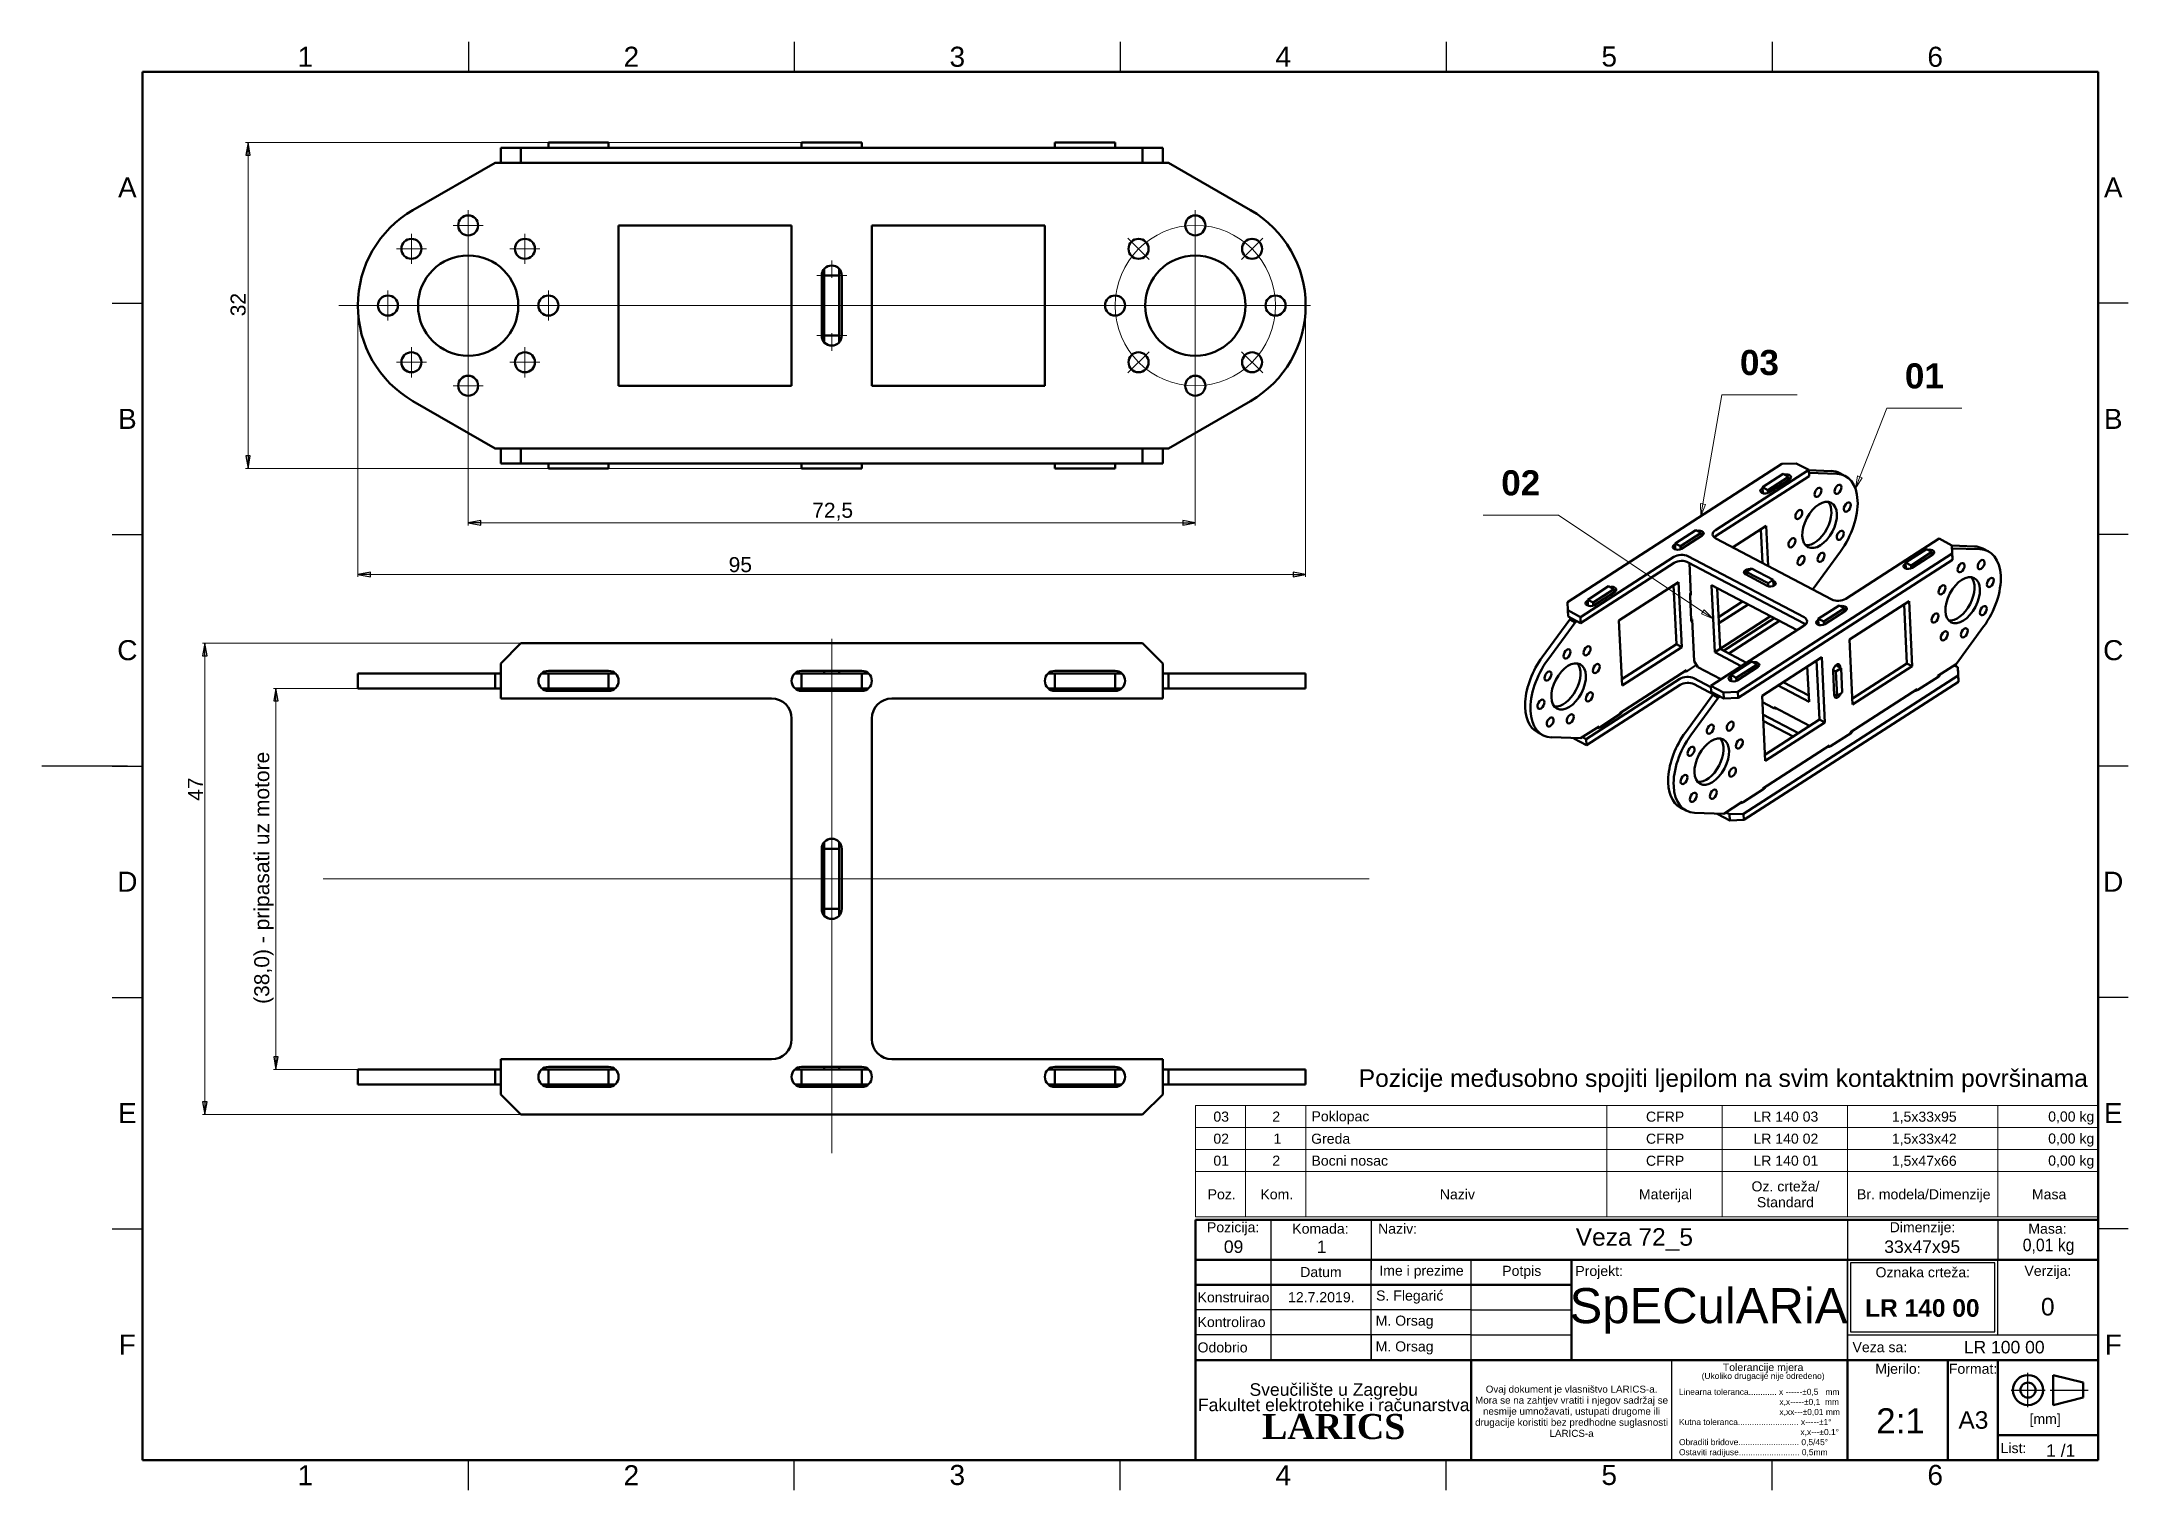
# Model space of a CAD drawing. Header units: millimetres. Extents: x 0 to 208, y 2 to 146.
import ezdxf
from ezdxf.enums import TextEntityAlignment as Align

# ---------------------------------------------------------------- set-up
doc = ezdxf.new("R2010")
doc.units = ezdxf.units.MM
doc.header["$LTSCALE"] = 0.5
doc.linetypes.add('CHAIN', pattern=[0.3543, 0.2362, -0.0295, 0.0591, -0.0295])
for name, color, linetype, lineweight in [('Center Mark(INTECO)', 7, 'CHAIN', 18), ('Centerline(INTECO)', 7, 'CHAIN', 18), ('Dimensions(INTECO)', 7, 'Continuous', 25), ('Sketch Geometry(INTECO)', 7, 'Continuous', 50), ('Symbols(INTECO)', 7, 'Continuous', 18)]:
    doc.layers.add(name, color=color, linetype=linetype, lineweight=lineweight)
doc.layers.add('Visible Edges(INTECO)', color=7, linetype='Continuous', lineweight=50, true_color=0x262659)
doc.styles.add('Baloon tekst - INTECO', font='arialbd.ttf')
doc.styles.add('Current-ISO', font='arial.ttf')
doc.styles.add('Current-ISO-INTECO', font='arial.ttf')
doc.styles.add('Current-ISO-INTECODimensionsText', font='arial.ttf')
doc.styles.add('Text Style101', font='arial.ttf')
doc.styles.add('Text Style102', font='arialbd.ttf')
doc.styles.add('Text Style108', font='arial.ttf', dxfattribs={"width": 0.9})
doc.styles.add('Text Style40', font='arial.ttf')
doc.styles.add('Text Style77', font='arial.ttf')
doc.styles.add('Text Style81', font='arial.ttf')
doc.dimstyles.new('ISO - INTECO', dxfattribs={"dimscale": 0.5, "dimtxt": 3, "dimasz": 2.5, "dimexe": 0.5, "dimexo": 0, "dimgap": 0.4, "dimtad": 1, "dimrnd": 1e-08, "dimzin": 0, "dimtxsty": 'Current-ISO-INTECODimensionsText', "dimblk": 'Filled-3', "dimcen": 0.09, "dimdle": 7, "dimclrd": 7, "dimclre": 7, "dimclrt": 7, "dimadec": 1, "dimazin": 0, "dimtfac": 0.666667, "dimtmove": 0, "dimatfit": 3, "dimfxl": 1, "dimtolj": 1, "dimlwd": 15, "dimlwe": 15, "dimarcsym": 0})

msp = doc.modelspace()

# ---------------------------------------------------------------- texts
at = {"layer": 'Symbols(INTECO)', "color": 7, "insert": (131.28, 43.99), "char_height": 1.75, "width": 72.6864, "attachment_point": 1, "style": 'Current-ISO-INTECO'}
msp.add_mtext('\\fArial|b0|i0;\\H1.7500;Pozicije međusobno spojiti ljepilom na svim kontaktnim površinama', dxfattribs=at)

# ---------------------------------------------------------------- blocks, each defined once
blk = doc.blocks.new('Borders INTECO Okvir')
at = {"layer": 'Sketch Geometry(INTECO)', "lineweight": 25}
for p, q in [((85, 293), (85, 287)), ((150, 293), (150, 287)), ((215, 293), (215, 287)), ((280, 293), (280, 287)), ((345, 293), (345, 287)), ((14, 240.83), (20, 240.83)), ((416, 240.83), (410, 240.83)), ((14, 194.67), (20, 194.67)), ((416, 194.67), (410, 194.67)), ((17, 148.5), (-0.07, 148.5)), ((14, 148.5), (20, 148.5)), ((416, 148.5), (410, 148.5)), ((14, 102.33), (20, 102.33)), ((416, 102.33), (410, 102.33)), ((14, 56.17), (20, 56.17)), ((416, 56.17), (410, 56.17)), ((85, 4), (85, 10)), ((150, 4), (150, 10)), ((215, 4), (215, 10)), ((280, 4), (280, 10)), ((345, 4), (345, 10))]:
    blk.add_line(p, q, dxfattribs=at)
at = {"layer": 'Sketch Geometry(INTECO)'}
for p, q in [((410, 287), (20, 287)), ((20, 287), (20, 10)), ((410, 10), (410, 287)), ((20, 10), (410, 10))]:
    blk.add_line(p, q, dxfattribs=at)
at = {"layer": 'Symbols(INTECO)', "color": 7, "char_height": 4, "style": 'Current-ISO-INTECO'}
for s, insert, attachment_point in [('\\fArial|b0|i0;\\H4.0000;1', (52.5, 292), 2), ('\\fArial|b0|i0;\\H4.0000;2', (117.5, 292), 2), ('\\fArial|b0|i0;\\H4.0000;3', (182.5, 292), 2), ('\\fArial|b0|i0;\\H4.0000;4', (247.5, 292), 2), ('\\fArial|b0|i0;\\H4.0000;5', (312.5, 292.05), 2), ('\\fArial|b0|i0;\\H4.0000;6', (377.5, 292), 2), ('\\fArial|b0|i0;\\H4.0000;A', (17, 263.92), 5), ('\\fArial|b0|i0;\\H4.0000;A', (413, 263.92), 5), ('\\fArial|b0|i0;\\H4.0000;B', (17, 217.75), 5), ('\\fArial|b0|i0;\\H4.0000;B', (413, 217.75), 5), ('\\fArial|b0|i0;\\H4.0000;C', (17, 171.58), 5), ('\\fArial|b0|i0;\\H4.0000;C', (413, 171.58), 5), ('\\fArial|b0|i0;\\H4.0000;D', (17, 125.42), 5), ('\\fArial|b0|i0;\\H4.0000;D', (413, 125.42), 5), ('\\fArial|b0|i0;\\H4.0000;E', (17, 79.25), 5), ('\\fArial|b0|i0;\\H4.0000;E', (413, 79.25), 5), ('\\fArial|b0|i0;\\H4.0000;F', (17, 33.08), 5), ('\\fArial|b0|i0;\\H4.0000;F', (413, 33.08), 5), ('\\fArial|b0|i0;\\H4.0000;1', (52.5, 5), 8), ('\\fArial|b0|i0;\\H4.0000;2', (117.5, 5), 8), ('\\fArial|b0|i0;\\H4.0000;3', (182.5, 5), 8), ('\\fArial|b0|i0;\\H4.0000;4', (247.5, 5), 8), ('\\fArial|b0|i0;\\H4.0000;5', (312.5, 5), 8), ('\\fArial|b0|i0;\\H4.0000;6', (377.5, 5), 8)]:
    blk.add_mtext(s, dxfattribs=dict(at, insert=insert, attachment_point=attachment_point))
blk = doc.blocks.new('Popis pozicija')
at = {"layer": 'Symbols(INTECO)'}
for p, q in [((410, 80.76), (230, 80.76)), ((230, 80.76), (230, 67.57)), ((240, 80.76), (240, 67.57)), ((252, 80.76), (252, 67.57)), ((312, 80.76), (312, 67.57)), ((335, 80.76), (335, 67.57)), ((360, 80.76), (360, 67.57)), ((390, 80.76), (390, 67.57)), ((410, 80.76), (410, 67.57)), ((410, 76.36), (230, 76.36)), ((410, 71.96), (230, 71.96)), ((410, 67.57), (230, 67.57)), ((230, 58.54), (230, 67.57)), ((240, 58.54), (240, 67.57)), ((252, 58.54), (252, 67.57)), ((312, 58.54), (312, 67.57)), ((335, 58.54), (335, 67.57)), ((360, 58.54), (360, 67.57)), ((390, 58.54), (390, 67.57)), ((410, 58.54), (410, 67.57)), ((410, 58.54), (230, 58.54))]:
    blk.add_line(p, q, dxfattribs=at)
at = {"layer": 'Symbols(INTECO)', "attachment_point": 7, "style": 'Current-ISO'}
for s, insert, char_height in [('03', (233.56, 77.52), 2.007), ('2', (245.31, 77.55), 2.01), ('Poklopac', (253.13, 77), 2.007), ('CFRP', (319.83, 77.51), 2.007), ('LR 140 03', (341.25, 77.52), 2.007), ('1,5x33x95', (368.85, 77.16), 2.007), ('0,00 kg', (400.03, 76.96), 2.007), ('02', (233.56, 73.12), 2.007), ('1', (245.54, 73.16), 2.01), ('Greda', (253.06, 73.11), 2.007), ('CFRP', (319.83, 73.11), 2.007), ('LR 140 02', (341.25, 73.12), 2.007), ('1,5x33x42', (368.85, 72.76), 2.007), ('0,00 kg', (400.03, 72.57), 2.007), ('01', (233.56, 68.73), 2.007), ('2', (245.31, 68.76), 2.01), ('Bocni nosac', (253.12, 68.73), 2.0066), ('CFRP', (319.83, 68.71), 2.007), ('LR 140 01', (341.25, 68.73), 2.007), ('1,5x47x66', (368.85, 68.36), 2.007), ('0,00 kg', (400.03, 68.17), 2.007), ('Poz.', (232.42, 62.02), 2.007), ('Kom.', (242.94, 62.02), 2.007), ('Naziv', (278.72, 62.02), 2.007), ('Materijal', (318.42, 61.46), 2.007), ('Oz. crteža/', (340.87, 63.6), 2.0066), ('Standard', (341.94, 60.44), 2.007), ('Br. modela/Dimenzije', (361.9, 61.45), 2.0066), ('Masa', (396.79, 62.02), 2.007)]:
    blk.add_mtext(s, dxfattribs=dict(at, insert=insert, char_height=char_height))
blk = doc.blocks.new('Title Blocks LARICS Sastavna')
at = {"layer": 'Sketch Geometry(INTECO)'}
for p, q in [((9.74, 57.81), (9.74, 67.81)), ((9.74, 67.81), (24.74, 67.81)), ((24.74, 67.81), (44.74, 67.81)), ((44.74, 67.81), (139.74, 67.81)), ((139.74, 67.81), (169.74, 67.81)), ((169.74, 67.81), (189.74, 67.81)), ((189.74, 67.81), (189.74, 59.81)), ((9.74, 59.81), (9.74, 54.81)), ((24.74, 59.81), (9.74, 59.81)), ((44.74, 59.81), (24.74, 59.81)), ((64.74, 59.81), (44.74, 59.81)), ((64.74, 59.81), (84.74, 59.81)), ((84.74, 39.81), (84.74, 59.81)), ((84.74, 59.81), (139.74, 59.81)), ((139.74, 59.81), (189.74, 59.81)), ((189.74, 59.81), (189.74, 39.81)), ((9.74, 54.81), (9.74, 49.81)), ((24.74, 54.81), (9.74, 54.81)), ((44.74, 54.81), (24.74, 54.81)), ((64.74, 54.81), (44.74, 54.81)), ((64.74, 54.81), (84.74, 54.81)), ((9.74, 49.81), (9.74, 44.81)), ((9.74, 44.81), (9.74, 39.81)), ((84.74, 44.81), (84.74, 39.81)), ((64.74, 39.81), (9.74, 39.81)), ((9.74, 39.81), (9.74, 19.81)), ((64.74, 19.81), (64.74, 39.81)), ((139.74, 39.81), (64.74, 39.81)), ((64.74, 39.81), (64.74, 19.81)), ((139.74, 39.81), (84.74, 39.81)), ((139.74, 19.81), (139.74, 39.81)), ((159.74, 39.81), (139.74, 39.81)), ((139.74, 39.81), (139.74, 19.81)), ((189.74, 39.81), (139.74, 39.81)), ((159.74, 19.81), (159.74, 39.81)), ((169.74, 39.81), (159.74, 39.81)), ((159.74, 39.81), (159.74, 19.81)), ((169.74, 19.81), (169.74, 39.81)), ((189.74, 39.81), (169.74, 39.81)), ((169.74, 39.81), (169.74, 19.81)), ((189.74, 19.81), (189.74, 39.81)), ((180.74, 36.81), (180.74, 30.81)), ((180.74, 36.81), (186.74, 35.31)), ((186.74, 35.31), (186.74, 32.31)), ((180.74, 30.81), (186.74, 32.31)), ((169.74, 24.81), (189.74, 24.81)), ((9.74, 19.81), (64.74, 19.81)), ((64.74, 19.81), (139.74, 19.81)), ((139.74, 19.81), (159.74, 19.81)), ((159.74, 19.81), (169.74, 19.81)), ((169.74, 19.81), (189.74, 19.81))]:
    blk.add_line(p, q, dxfattribs=at)
at = {"layer": 'Sketch Geometry(INTECO)', "lineweight": 25}
for p, q in [((24.74, 67.81), (24.74, 57.8)), ((44.74, 67.81), (44.74, 57.8)), ((139.74, 67.81), (139.74, 59.81)), ((169.74, 67.81), (169.74, 59.81)), ((24.74, 59.81), (24.74, 54.81)), ((44.74, 54.81), (44.74, 59.81)), ((64.74, 54.81), (64.74, 59.81)), ((139.74, 59.81), (139.74, 39.81)), ((139.74, 39.81), (139.74, 59.81)), ((169.14, 59.21), (140.34, 59.21)), ((140.34, 59.21), (140.34, 45.41)), ((169.14, 45.41), (169.14, 59.21)), ((169.74, 44.81), (169.74, 59.81)), ((24.74, 54.81), (24.74, 49.81)), ((44.74, 49.81), (44.74, 54.81)), ((64.74, 49.81), (64.74, 54.81)), ((24.74, 49.81), (9.74, 49.81)), ((24.74, 49.81), (24.74, 44.81)), ((44.74, 49.81), (24.74, 49.81)), ((44.74, 44.81), (44.74, 49.81)), ((64.74, 49.81), (44.74, 49.81)), ((64.74, 44.81), (64.74, 49.81)), ((64.74, 49.81), (84.74, 49.81)), ((24.74, 44.81), (9.74, 44.81)), ((44.74, 44.81), (24.74, 44.81)), ((24.74, 44.81), (24.74, 39.81)), ((44.74, 39.81), (44.74, 44.81)), ((64.74, 44.81), (44.74, 44.81)), ((44.74, 44.81), (44.74, 39.81)), ((64.74, 39.81), (64.74, 44.81)), ((64.74, 44.81), (84.74, 44.81)), ((139.74, 44.81), (189.74, 44.81)), ((140.34, 45.41), (169.14, 45.41)), ((104.74, 19.81), (104.74, 39.81))]:
    blk.add_line(p, q, dxfattribs=at)
at = {"layer": 'Sketch Geometry(INTECO)', "linetype": 'Continuous', "lineweight": 25}
for p, q in [((172.36, 33.81), (179.15, 33.81)), ((175.74, 30.4), (175.74, 37.25)), ((180.18, 33.81), (187.72, 33.81))]:
    blk.add_line(p, q, dxfattribs=at)
at = {"layer": 'Sketch Geometry(INTECO)'}
for radius in [3, 1.5]:
    blk.add_circle((175.74, 33.81), radius, dxfattribs=at)
at = {"layer": 'Symbols(INTECO)', "color": 7, "style": 'Current-ISO-INTECO'}
for s, insert, char_height, width, attachment_point in [('Pozicija:', (17.24, 66), 2.007, 15.1495, 5), ('Komada:', (34.65, 66), 2.007, 19.3631, 5), ('Dimenzije:', (154.71, 66), 2.007, 28.4296, 5), ('Masa:', (179.63, 66), 2.007, 18.4679, 5), ('Datum', (34.75, 57.35), 2.007, 20.0481, 5), ('Ime i prezime', (54.8, 57.35), 2.0066, 20.0481, 5), ('Potpis', (74.8, 57.3), 2.007, 20.1445, 5), ('Projekt:', (85.48, 57.27), 2.007, 16.0912, 4), ('Oznaka crteža:', (154.77, 57.3), 2.0066, 29.9734, 5), ('Verzija:', (179.71, 57.3), 2.007, 19.8632, 5), ('Konstruirao', (10.15, 52.31), 2.0066, 14.8433, 4), ('Kontrolirao', (10.15, 47.37), 2.0066, 14.8433, 4), ('Odobrio', (10.15, 42.31), 2.007, 14.8433, 4), ('Veza sa:', (140.75, 42.36), 2.007, 16.7091, 4), ('Mjerilo:', (149.81, 39.07), 2.007, 19.68, 2), ('Format:', (164.79, 39.07), 2.007, 9.8587, 2), ('[mm]', (176.05, 29.06), 2.007, 6.2278, 1), ('List:', (170.28, 22.23), 2.007, 5.4215, 4)]:
    blk.add_mtext(s, dxfattribs=dict(at, insert=insert, char_height=char_height, width=width, attachment_point=attachment_point))
at = {"layer": 'Symbols(INTECO)', "color": 7, "insert": (50.03, 66), "char_height": 2.007, "attachment_point": 5, "style": 'Current-ISO-INTECO'}
blk.add_mtext('Naziv:', dxfattribs=at)
at = {"layer": 'Symbols(INTECO)', "color": 7, "style": 'Current-ISO-INTECO'}
for s, insert, char_height, width, attachment_point, line_spacing_factor in [('{\\H0.74753x;Tolerancije mjera\\H1.33773x;\\P\\H0.59803x;(Ukoliko drugacije nije odredeno)\\H1.30584x; }', (122.92, 37.39), 2.0066, 44.5938, 5, 0.750678), ('{\\H1.24589x;Sveučilište u Zagrebu\\PFakultet elektrotehike i računarstva\\H1.40478x; \\H0.71186x;\\P\\fGeorgia|b1|i0|c0|p18;\\H2x;LARICS\\H1.21393x; }', (37.3, 29.57), 2.0066, 69.724, 5, 0.733889), ('\\fArial|b0|i0;\\H1.4000;Ovaj dokument je vlasništvo LARICS-a.\\PMora se na zahtjev vratiti i njegov sadržaj se nesmije umnožavati, ustupati drugome ili drugacije koristiti bez predhodne suglasnosti LARICS-a', (84.73, 29.58), 1.4, 40.0328, 5, 0.944221), ('\\fArial|b0|i0;\\H1.2000;Linearna toleranca............ x ------\\fAIGDT|b0|i0;\\H1.2000;`\\fArial|b0|i0;\\H1.2000;0,5   mm\\P                                           x,x-----\\fAIGDT|b0|i0;\\H1.2000;`\\fArial|b0|i0;\\H1.2000;0,1  mm\\P                                           x,xx---\\fAIGDT|b0|i0;\\H1.2000;`\\fArial|b0|i0;\\H1.2000;0,01 mm\\PKutna toleranca.......................... x-----\\fAIGDT|b0|i0;\\H1.2000;`\\fArial|b0|i0;\\H1.2000;1\\fAIGDT|b0|i0;\\H1.2000;~\\P\\fArial|b0|i0;\\H1.2000;                                                    x,x---\\fAIGDT|b0|i0;\\H1.2000;`\\fArial|b0|i0;\\H1.2000;0.1\\fAIGDT|b0|i0;\\H1.2000;~\\P\\fArial|b0|i0;\\H1.2000;Obraditi bridove.......................... 0,5/45\\fAIGDT|b0|i0;\\H1.2000;~\\P\\fArial|b0|i0;\\H1.2000;Ostaviti radijuse.......................... 0,5mm', (106.15, 27.26), 1.2, 32.6482, 4, 1.0033), ('\\fArial|b0|i0;\\H2.5000;1 /1 ', (182.27, 21.73), 2.5, 16.21, 5, 0.708166)]:
    blk.add_mtext(s, dxfattribs=dict(at, insert=insert, char_height=char_height, width=width, attachment_point=attachment_point, line_spacing_factor=line_spacing_factor))
at = {"layer": 'Symbols(INTECO)', "color": 7}
for tag, p, height, style in [('Pozicija_001', (15.39, 61.17), 2.5, 'Text Style77'), ('Komada_001', (33.93, 61.15), 2.5, 'Text Style77'), ('TITLE_001', (85.56, 62.61), 3.5, 'Text Style40'), ('Gabariti_001', (147.08, 61.17), 2.5, 'Text Style77'), ('PROJECT_001', (84.32, 47.16), 7, 'Text Style101'), ('CREATION_DATE_001', (28.19, 51.34), 2.01, 'Current-ISO-INTECO'), ('AUTHOR_001', (45.75, 51.67), 2.01, 'Current-ISO-INTECO'), ('PART_NUMBER_001', (143.26, 48.44), 3.5, 'Text Style102'), ('REVISION_NUMBER_001', (178.33, 48.7), 3.5, 'Text Style40'), ('CHECKED_BY_001', (45.66, 46.66), 2.01, 'Current-ISO-INTECO'), ('ENG_APPROVED_BY_001', (45.66, 41.52), 2.01, 'Current-ISO-INTECO'), ('Veza_sa_001', (162.94, 41.13), 2.5, 'Text Style77'), ('<Mjerilo>_001', (145.47, 25.18), 5, 'Text Style81'), ('Sheet_Size_001', (161.87, 26.1), 3.5, 'Text Style40')]:
    blk.add_attdef(tag, p, '', height=height, dxfattribs=dict(at, style=style))
at = {"layer": 'Symbols(INTECO)', "color": 7, "style": 'Text Style108', "width": 0.9}
blk.add_attdef('MASS\\P2;_001', (174.7, 61.52), '', height=2.5, dxfattribs=at)
at = {"layer": 'Symbols(INTECO)', "color": 7, "style": 'Current-ISO-INTECO'}
for tag, p in [('CHECKED_DATE', (34.71, 47.3)), ('ENG_APPROVAL_DATE', (34.77, 42.34))]:
    blk.add_attdef(tag, text='', height=2.01, dxfattribs=at).set_placement(p, align=Align.MIDDLE_CENTER)
blk = doc.blocks.new('Filled-3')
at = {"color": 0}
for p, q in [((0, 0), (-1, 0.18)), ((-1, 0.18), (-1, -0.18)), ((-1, 0), (0, 0)), ((-1, -0.18), (0, 0))]:
    blk.add_line(p, q, dxfattribs=at)
at = {"color": 0, "flags": 128}
blk.add_lwpolyline([(-1, -0.18), (0, 0), (-1, 0.18), (-1, -0.18)], dxfattribs=at)
at = {"color": 0}
blk.add_solid([(-1, -0.18), (0, 0), (-1, 0.18), (-1, -0.18)], dxfattribs=at)
blk = doc.blocks.new('*D26')
at = {"layer": 'Defpoints', "color": 0, "linetype": 'Continuous', "transparency": 16777216}
for p in [(114.98, 113.77), (42.48, 110.7), (114.98, 98.5)]:
    blk.add_point(p, dxfattribs=at)
at = {"layer": 'Dimensions(INTECO)', "color": 7, "linetype": 'Continuous', "lineweight": 15, "transparency": 16777216}
for p, q in [((114.98, 113.77), (114.98, 98.25)), ((42.48, 110.7), (42.48, 98.25)), ((43.73, 98.5), (113.73, 98.5))]:
    blk.add_line(p, q, dxfattribs=at)
at = {"layer": 'Dimensions(INTECO)', "color": 7, "linetype": 'Continuous', "lineweight": 15, "transparency": 16777216, "xscale": 1.25, "yscale": 1.25, "zscale": 1.25, "rotation": 180}
blk.add_blockref('Filled-3', (42.48, 98.5), dxfattribs=at)
at = {"layer": 'Dimensions(INTECO)', "color": 7, "linetype": 'Continuous', "lineweight": 15, "transparency": 16777216, "xscale": 1.25, "yscale": 1.25, "zscale": 1.25}
blk.add_blockref('Filled-3', (114.98, 98.5), dxfattribs=at)
at = {"layer": 'Dimensions(INTECO)', "color": 7, "linetype": 'Continuous', "lineweight": 18, "transparency": 16777216, "insert": (76.78, 100.51), "char_height": 1.5, "attachment_point": 1, "style": 'Current-ISO-INTECODimensionsText'}
blk.add_mtext('\\A1;72,5', dxfattribs=at)
blk = doc.blocks.new('*D27')
at = {"layer": 'Defpoints', "color": 0, "linetype": 'Continuous', "transparency": 16777216}
for p in [(31.48, 120.18), (125.98, 120.18), (125.98, 93.36)]:
    blk.add_point(p, dxfattribs=at)
at = {"layer": 'Dimensions(INTECO)', "color": 7, "linetype": 'Continuous', "lineweight": 15, "transparency": 16777216}
for p, q in [((31.48, 120.18), (31.48, 93.11)), ((125.98, 120.18), (125.98, 93.11)), ((32.73, 93.36), (124.73, 93.36))]:
    blk.add_line(p, q, dxfattribs=at)
at = {"layer": 'Dimensions(INTECO)', "color": 7, "linetype": 'Continuous', "lineweight": 15, "transparency": 16777216, "xscale": 1.25, "yscale": 1.25, "zscale": 1.25, "rotation": 180}
blk.add_blockref('Filled-3', (31.48, 93.36), dxfattribs=at)
at = {"layer": 'Dimensions(INTECO)', "color": 7, "linetype": 'Continuous', "lineweight": 15, "transparency": 16777216, "xscale": 1.25, "yscale": 1.25, "zscale": 1.25}
blk.add_blockref('Filled-3', (125.98, 93.36), dxfattribs=at)
at = {"layer": 'Dimensions(INTECO)', "color": 7, "linetype": 'Continuous', "lineweight": 18, "transparency": 16777216, "insert": (68.45, 95.09), "char_height": 1.5, "attachment_point": 1, "style": 'Current-ISO-INTECODimensionsText'}
blk.add_mtext('\\A1;95', dxfattribs=at)
blk = doc.blocks.new('*D28')
at = {"layer": 'Defpoints', "color": 0, "linetype": 'Continuous', "transparency": 16777216}
for p in [(20.53, 136.43), (75.73, 136.43), (75.73, 103.93)]:
    blk.add_point(p, dxfattribs=at)
at = {"layer": 'Dimensions(INTECO)', "color": 7, "linetype": 'Continuous', "lineweight": 15, "transparency": 16777216}
for p, q in [((75.73, 136.43), (20.28, 136.43)), ((20.53, 105.18), (20.53, 135.18)), ((75.73, 103.93), (20.28, 103.93))]:
    blk.add_line(p, q, dxfattribs=at)
at = {"layer": 'Dimensions(INTECO)', "color": 7, "linetype": 'Continuous', "lineweight": 15, "transparency": 16777216, "xscale": 1.25, "yscale": 1.25, "zscale": 1.25}
for p, rotation in [((20.53, 136.43), 90), ((20.53, 103.93), 270)]:
    blk.add_blockref('Filled-3', p, dxfattribs=dict(at, rotation=rotation))
at = {"layer": 'Dimensions(INTECO)', "color": 7, "linetype": 'Continuous', "lineweight": 18, "transparency": 16777216, "insert": (18.79, 119.11), "char_height": 1.5, "attachment_point": 1, "rotation": 90, "style": 'Current-ISO-INTECODimensionsText'}
blk.add_mtext('\\A1;32', dxfattribs=at)
blk = doc.blocks.new('*D29')
at = {"layer": 'Defpoints', "color": 0, "linetype": 'Continuous', "transparency": 16777216}
for p in [(47.73, 86.49), (16.23, 39.49), (47.73, 39.49)]:
    blk.add_point(p, dxfattribs=at)
at = {"layer": 'Dimensions(INTECO)', "color": 7, "linetype": 'Continuous', "lineweight": 15, "transparency": 16777216}
for p, q in [((47.73, 86.49), (15.98, 86.49)), ((16.23, 85.24), (16.23, 40.74)), ((47.73, 39.49), (15.98, 39.49))]:
    blk.add_line(p, q, dxfattribs=at)
at = {"layer": 'Dimensions(INTECO)', "color": 7, "linetype": 'Continuous', "lineweight": 15, "transparency": 16777216, "xscale": 1.25, "yscale": 1.25, "zscale": 1.25}
for p, rotation in [((16.23, 86.49), 90), ((16.23, 39.49), 270)]:
    blk.add_blockref('Filled-3', p, dxfattribs=dict(at, rotation=rotation))
at = {"layer": 'Dimensions(INTECO)', "color": 7, "linetype": 'Continuous', "lineweight": 18, "transparency": 16777216, "insert": (14.53, 70.77), "char_height": 1.5, "attachment_point": 1, "rotation": 90, "style": 'Current-ISO-INTECODimensionsText'}
blk.add_mtext('\\A1;47', dxfattribs=at)
blk = doc.blocks.new('*D30')
at = {"layer": 'Defpoints', "color": 0, "linetype": 'Continuous', "transparency": 16777216}
for p in [(31.48, 81.99), (23.32, 43.99), (31.48, 43.99)]:
    blk.add_point(p, dxfattribs=at)
at = {"layer": 'Dimensions(INTECO)', "color": 7, "linetype": 'Continuous', "lineweight": 15, "transparency": 16777216}
for p, q in [((31.48, 81.99), (23.07, 81.99)), ((23.32, 80.74), (23.32, 45.24)), ((31.48, 43.99), (23.07, 43.99))]:
    blk.add_line(p, q, dxfattribs=at)
at = {"layer": 'Dimensions(INTECO)', "color": 7, "linetype": 'Continuous', "lineweight": 15, "transparency": 16777216, "xscale": 1.25, "yscale": 1.25, "zscale": 1.25}
for p, rotation in [((23.32, 81.99), 90), ((23.32, 43.99), 270)]:
    blk.add_blockref('Filled-3', p, dxfattribs=dict(at, rotation=rotation))
at = {"layer": 'Dimensions(INTECO)', "color": 7, "linetype": 'Continuous', "lineweight": 18, "transparency": 16777216, "insert": (21.15, 50.52), "char_height": 1.5, "attachment_point": 1, "rotation": 90, "style": 'Current-ISO-INTECODimensionsText'}
blk.add_mtext('\\A1;\\fArial|b0|i0;\\H1.5000;(38,0) - pripasati uz motore', dxfattribs=at)
blk = doc.blocks.new('Balloon1')
at = {"layer": 'Symbols(INTECO)', "color": 7, "linetype": 'Continuous', "lineweight": 18}
for p, q in [((331.17, 200.79), (334.95, 222.58)), ((330.68, 200.87), (330.75, 198.32)), ((331.67, 200.7), (330.68, 200.87)), ((331.17, 200.79), (330.75, 198.32)), ((330.75, 198.32), (331.67, 200.7))]:
    blk.add_line(p, q, dxfattribs=at)
at = {"layer": 'Symbols(INTECO)'}
blk.add_line((334.95, 222.58), (349.95, 222.58), dxfattribs=at)
at = {"layer": 'Symbols(INTECO)', "color": 7, "linetype": 'Continuous', "lineweight": 18, "flags": 128}
blk.add_lwpolyline([(330.68, 200.87), (330.75, 198.32), (331.67, 200.7), (330.68, 200.87)], dxfattribs=at)
at = {"layer": 'Symbols(INTECO)', "color": 7}
blk.add_solid([(330.68, 200.87), (330.75, 198.32), (331.67, 200.7), (330.68, 200.87)], dxfattribs=at)
at = {"layer": 'Symbols(INTECO)', "color": 7, "insert": (342.45, 228.96), "char_height": 5, "attachment_point": 5, "style": 'Baloon tekst - INTECO'}
blk.add_mtext('03', dxfattribs=at)
blk = doc.blocks.new('Balloon2')
at = {"layer": 'Symbols(INTECO)', "color": 7, "linetype": 'Continuous', "lineweight": 18}
for p, q in [((362.49, 206.19), (367.84, 219.91)), ((362.02, 206.37), (361.58, 203.86)), ((362.49, 206.19), (361.58, 203.86)), ((361.58, 203.86), (362.95, 206)), ((362.95, 206), (362.02, 206.37))]:
    blk.add_line(p, q, dxfattribs=at)
at = {"layer": 'Symbols(INTECO)'}
blk.add_line((367.84, 219.91), (382.84, 219.91), dxfattribs=at)
at = {"layer": 'Symbols(INTECO)', "color": 7, "linetype": 'Continuous', "lineweight": 18, "flags": 128}
blk.add_lwpolyline([(362.02, 206.37), (361.58, 203.86), (362.95, 206), (362.02, 206.37)], dxfattribs=at)
at = {"layer": 'Symbols(INTECO)', "color": 7}
blk.add_solid([(362.02, 206.37), (361.58, 203.86), (362.95, 206), (362.02, 206.37)], dxfattribs=at)
at = {"layer": 'Symbols(INTECO)', "color": 7, "insert": (375.34, 226.3), "char_height": 5, "attachment_point": 5, "style": 'Baloon tekst - INTECO'}
blk.add_mtext('01', dxfattribs=at)
blk = doc.blocks.new('Balloon3')
at = {"layer": 'Symbols(INTECO)'}
blk.add_line((302.35, 198.57), (287.35, 198.57), dxfattribs=at)
at = {"layer": 'Symbols(INTECO)', "color": 7, "linetype": 'Continuous', "lineweight": 18}
for p, q in [((331.16, 179.27), (302.35, 198.57)), ((331.44, 179.68), (330.88, 178.85)), ((331.16, 179.27), (333.24, 177.88)), ((333.24, 177.88), (331.44, 179.68)), ((330.88, 178.85), (333.24, 177.88))]:
    blk.add_line(p, q, dxfattribs=at)
at = {"layer": 'Symbols(INTECO)', "color": 7, "linetype": 'Continuous', "lineweight": 18, "flags": 128}
blk.add_lwpolyline([(330.88, 178.85), (333.24, 177.88), (331.44, 179.68), (330.88, 178.85)], dxfattribs=at)
at = {"layer": 'Symbols(INTECO)', "color": 7}
blk.add_solid([(330.88, 178.85), (333.24, 177.88), (331.44, 179.68), (330.88, 178.85)], dxfattribs=at)
at = {"layer": 'Symbols(INTECO)', "color": 7, "insert": (294.85, 204.96), "char_height": 5, "attachment_point": 5, "style": 'Baloon tekst - INTECO'}
blk.add_mtext('02', dxfattribs=at)

# ---------------------------------------------------------------- dimensions: what is measured, and where the dimension line sits
at = {"layer": 'Dimensions(INTECO)', "color": 7, "linetype": 'Continuous', "lineweight": 18}
for base, p1, p2, angle, override, picture, middle in [((20.52734344, 136.42974998), (75.72897035, 103.92974998), (75.72897035, 136.42974998), 270, {"dimgap": 0.4, "dimdec": 0, "dimtol": 0, "dimlim": 0, "dimtp": 0, "dimtm": 0, "dimtdec": 0, "dimtofl": 0, "dimatfit": 1}, '*D28', (20.52734344, 120.17974998)), ((125.97897035, 93.35999572), (31.47897035, 120.17974998), (125.97897035, 120.17974998), 180, {"dimgap": 0.4, "dimdec": 0, "dimtol": 0, "dimlim": 0, "dimtp": 0, "dimtm": 0, "dimtdec": 0, "dimtofl": 0, "dimatfit": 1}, '*D27', (69.52632802, 93.35999572)), ((114.98, 98.5), (42.48, 110.7), (114.98, 113.77), 180, {"dimgap": 0.4, "dimdec": 1, "dimtol": 0, "dimlim": 0, "dimtp": 0, "dimtm": 0, "dimtdec": 1, "dimtofl": 0, "dimatfit": 1}, '*D26', (78.73, 98.5)), ((16.23, 39.49), (47.73, 86.49), (47.73, 39.49), 90, {"dimgap": 0.4, "dimdec": 0, "dimtol": 0, "dimlim": 0, "dimtp": 0, "dimtm": 0, "dimtdec": 0, "dimtofl": 0, "dimatfit": 1}, '*D29', (16.23, 71.87))]:
    dim = msp.add_linear_dim(base=base, p1=p1, p2=p2, angle=angle, dimstyle='ISO - INTECO', override=override, dxfattribs=at)
    dim.commit()
    dim.dimension.update_dxf_attribs({"geometry": picture, "text_midpoint": middle, "dimtype": 160})
dim = msp.add_linear_dim(base=(23.32, 43.99), p1=(31.48, 81.99), p2=(31.48, 43.99), angle=90, text='\\fArial|b0|i0;\\H1.5000;(<>) - pripasati uz motore', dimstyle='ISO - INTECO', override={"dimgap": 0.4, "dimdec": 1, "dimtol": 0, "dimlim": 0, "dimtp": 0, "dimtm": 0, "dimtdec": 1, "dimtofl": 0, "dimatfit": 1}, dxfattribs=at)
dim.commit()
dim.dimension.update_dxf_attribs({"geometry": '*D30', "text_midpoint": (23.32, 62.99), "dimtype": 160})

# ---------------------------------------------------------------- linework, layer by layer
at = {"layer": 'Center Mark(INTECO)', "linetype": 'Continuous'}
for p, q in [((42.48, 129.68), (42.48, 110.7)), ((114.98, 126.68), (114.98, 129.68)), ((114.98, 129.6), (114.98, 113.77)), ((36.82, 127.34), (36.82, 124.34)), ((43.98, 128.18), (40.98, 128.18)), ((48.14, 127.34), (48.14, 124.34)), ((38.32, 125.84), (35.32, 125.84)), ((49.64, 125.84), (46.64, 125.84)), ((108.26, 126.9), (110.38, 124.78)), ((121.7, 126.9), (119.58, 124.78)), ((80.23, 123.18), (77.23, 123.18)), ((78.73, 124.68), (78.73, 122.93)), ((34.48, 121.68), (34.48, 118.68)), ((50.48, 121.68), (50.48, 118.68)), ((126.48, 120.18), (29.6, 120.18)), ((42.73, 120.18), (30.98, 120.18)), ((35.98, 120.18), (32.98, 120.18)), ((42.48, 120.43), (42.48, 119.93)), ((51.98, 120.18), (48.98, 120.18)), ((105.48, 120.18), (108.48, 120.18)), ((124.48, 120.18), (121.48, 120.18)), ((80.23, 117.18), (77.23, 117.18)), ((78.73, 117.43), (78.73, 115.68)), ((38.32, 114.52), (35.32, 114.52)), ((36.82, 116.02), (36.82, 113.02)), ((49.64, 114.52), (46.64, 114.52)), ((48.14, 116.02), (48.14, 113.02)), ((108.26, 113.46), (110.38, 115.58)), ((121.7, 113.46), (119.58, 115.58)), ((42.48, 113.68), (42.48, 110.68)), ((114.98, 110.68), (114.98, 113.68)), ((43.98, 112.18), (40.98, 112.18))]:
    msp.add_line(p, q, dxfattribs=at)
at = {"layer": 'Centerline(INTECO)', "linetype": 'Continuous'}
for p, q in [((78.73, 86.94), (78.73, 35.62)), ((132.32, 62.99), (28.01, 62.99))]:
    msp.add_line(p, q, dxfattribs=at)
msp.add_circle((114.98, 120.18), 8, dxfattribs=at)
at = {"layer": 'Visible Edges(INTECO)'}
for p, q in [((47.73, 135.93), (45.73, 135.93)), ((45.73, 135.93), (45.73, 134.43)), ((47.73, 134.43), (47.73, 135.93)), ((47.73, 135.93), (109.73, 135.93)), ((50.48, 135.93), (50.48, 136.43)), ((50.48, 136.43), (56.48, 136.43)), ((56.48, 135.93), (56.48, 136.43)), ((75.73, 135.93), (75.73, 136.43)), ((75.73, 136.43), (81.73, 136.43)), ((81.73, 135.93), (81.73, 136.43)), ((100.98, 135.93), (100.98, 136.43)), ((100.98, 136.43), (106.98, 136.43)), ((106.98, 135.93), (106.98, 136.43)), ((111.73, 135.93), (109.73, 135.93)), ((109.73, 135.93), (109.73, 134.43)), ((111.73, 134.43), (111.73, 135.93)), ((45.16, 134.43), (36.98, 129.71)), ((45.73, 134.43), (45.16, 134.43)), ((45.73, 134.43), (47.73, 134.43)), ((47.73, 134.43), (109.73, 134.43)), ((109.73, 134.43), (111.73, 134.43)), ((112.3, 134.43), (111.73, 134.43)), ((120.48, 129.71), (112.3, 134.43)), ((57.48, 112.18), (57.48, 128.18)), ((57.48, 128.18), (74.73, 128.18)), ((74.73, 128.18), (74.73, 112.18)), ((82.73, 112.18), (82.73, 128.18)), ((82.73, 128.18), (99.98, 128.18)), ((99.98, 128.18), (99.98, 112.18)), ((77.73, 117.18), (77.73, 123.18)), ((77.98, 123.18), (77.98, 123.84)), ((77.98, 117.18), (77.98, 123.18)), ((77.98, 123.18), (79.48, 123.18)), ((79.48, 123.84), (79.48, 123.18)), ((79.48, 123.18), (79.48, 117.18)), ((79.73, 123.18), (79.73, 117.18)), ((77.98, 116.52), (77.98, 117.18)), ((77.98, 117.18), (79.48, 117.18)), ((79.48, 117.18), (79.48, 116.52)), ((36.98, 110.65), (45.16, 105.93)), ((74.73, 112.18), (57.48, 112.18)), ((99.98, 112.18), (82.73, 112.18)), ((112.3, 105.93), (120.48, 110.65)), ((45.16, 105.93), (45.73, 105.93)), ((47.73, 105.93), (45.73, 105.93)), ((45.73, 105.93), (45.73, 104.43)), ((45.73, 104.43), (47.73, 104.43)), ((47.73, 104.43), (47.73, 105.93)), ((47.73, 105.93), (109.73, 105.93)), ((47.73, 104.43), (109.73, 104.43)), ((50.48, 104.43), (50.48, 103.93)), ((56.48, 104.43), (56.48, 103.93)), ((75.73, 104.43), (75.73, 103.93)), ((81.73, 104.43), (81.73, 103.93)), ((100.98, 104.43), (100.98, 103.93)), ((106.98, 104.43), (106.98, 103.93)), ((111.73, 105.93), (109.73, 105.93)), ((109.73, 105.93), (109.73, 104.43)), ((109.73, 104.43), (111.73, 104.43)), ((111.73, 105.93), (112.3, 105.93)), ((111.73, 104.43), (111.73, 105.93)), ((152.08, 90.6), (173.47, 104.38)), ((173.47, 104.38), (174.88, 104.44)), ((174.88, 104.44), (176.15, 103.78)), ((50.48, 103.93), (56.48, 103.93)), ((75.73, 103.93), (81.73, 103.93)), ((100.98, 103.93), (106.98, 103.93)), ((166.83, 97.78), (176.15, 103.78)), ((176.18, 103.17), (166.86, 97.17)), ((171.45, 101.91), (171.53, 101.96)), ((171.53, 102.07), (173.6, 103.4)), ((172.07, 101.78), (171.53, 102.07)), ((171.56, 101.46), (171.53, 102.07)), ((174.14, 103.11), (172.07, 101.78)), ((174.24, 102.86), (172.17, 101.53)), ((173.6, 103.4), (174.14, 103.11)), ((174.15, 102.81), (174.14, 103.11)), ((176.15, 103.78), (176.18, 103.17)), ((176.15, 103.75), (178.39, 103.67)), ((178.93, 103.39), (176.16, 103.48)), ((179.24, 103.45), (179.78, 103.17)), ((172.08, 101.48), (172.07, 101.78)), ((162.81, 96.45), (164.88, 97.79)), ((164.88, 97.79), (165.43, 97.5)), ((168.55, 96.06), (171.89, 98.21)), ((171.54, 94.49), (171.37, 97.88)), ((171.89, 98.21), (172.08, 94.21)), ((162.73, 96.3), (162.82, 96.35)), ((163.36, 96.17), (162.81, 96.45)), ((162.84, 95.85), (162.81, 96.45)), ((165.43, 97.5), (163.36, 96.17)), ((163.37, 95.87), (163.36, 96.17)), ((165.53, 97.25), (163.46, 95.92)), ((165.44, 97.2), (165.43, 97.5)), ((178.43, 90.86), (166.87, 96.95)), ((189.16, 96.93), (179.84, 90.93)), ((185.8, 94.55), (187.87, 95.88)), ((187.87, 95.88), (188.41, 95.6)), ((189.16, 96.93), (190.42, 96.26)), ((190.42, 96.26), (190.45, 95.44)), ((190.45, 95.65), (190.42, 96.26)), ((190.42, 96.23), (192.66, 96.16)), ((193.2, 95.87), (190.44, 95.96)), ((193.51, 95.94), (194.05, 95.65)), ((153.38, 89.11), (162.69, 95.11)), ((162.72, 94.5), (153.4, 88.5)), ((164.1, 95.17), (175.67, 89.08)), ((175.7, 88.48), (164.13, 94.56)), ((164.24, 94.51), (164.39, 91.3)), ((190.45, 95.44), (169.06, 81.66)), ((190.48, 94.83), (169.09, 81.05)), ((169.91, 93.62), (170.43, 93.96)), ((172.08, 92.48), (169.91, 93.62)), ((169.91, 93.62), (169.93, 93.32)), ((170.43, 93.96), (172.6, 92.82)), ((176.57, 91.93), (179.3, 95.66)), ((185.72, 94.39), (185.8, 94.45)), ((186.34, 94.26), (185.8, 94.55)), ((185.83, 93.94), (185.8, 94.55)), ((188.41, 95.6), (186.34, 94.26)), ((186.36, 93.97), (186.34, 94.26)), ((188.51, 95.35), (186.44, 94.01)), ((188.43, 95.29), (188.41, 95.6)), ((190.48, 94.83), (190.45, 95.65)), ((190.45, 95.44), (190.48, 94.83)), ((154.1, 90.84), (156.17, 92.18)), ((156.71, 91.89), (154.64, 90.56)), ((156.81, 91.64), (154.74, 90.31)), ((156.17, 92.18), (156.71, 91.89)), ((156.73, 91.59), (156.71, 91.89)), ((157.22, 88.77), (163.17, 92.6)), ((162.94, 86.4), (162.66, 92.27)), ((163.17, 92.6), (163.49, 86.11)), ((166.46, 92.28), (174.98, 87.8)), ((166.78, 85.59), (166.46, 92.28)), ((167, 92), (167.3, 85.93)), ((172.01, 92.22), (169.84, 93.37)), ((172.6, 92.82), (172.08, 92.48)), ((172.1, 92.19), (172.08, 92.48)), ((172.6, 92.82), (172.63, 92.21)), ((172.6, 92.72), (172.7, 92.67)), ((176.5, 91.88), (176.57, 91.93)), ((152.11, 89.78), (152.08, 90.6)), ((152.14, 89.17), (152.11, 89.78)), ((153.38, 89.11), (152.11, 89.78)), ((154.02, 90.69), (154.11, 90.74)), ((154.64, 90.56), (154.1, 90.84)), ((154.13, 90.24), (154.1, 90.84)), ((154.66, 90.26), (154.64, 90.56)), ((164.39, 91.3), (164.31, 91.34)), ((164.42, 88.81), (164.31, 91.24)), ((167.14, 89.1), (169.55, 90.65)), ((170.09, 90.37), (167.17, 88.49)), ((177.09, 88.94), (179.16, 90.27)), ((179.7, 89.99), (177.63, 88.65)), ((179.8, 89.74), (177.73, 88.4)), ((179.16, 90.27), (179.7, 89.99)), ((179.71, 89.68), (179.7, 89.99)), ((180.21, 86.86), (186.16, 90.7)), ((185.93, 84.49), (185.64, 90.37)), ((186.16, 90.7), (186.47, 84.21)), ((149.57, 85.12), (152.31, 88.85)), ((152.85, 88.57), (150.12, 84.83)), ((153.4, 88.5), (152.14, 89.17)), ((152.31, 88.85), (152.5, 88.98)), ((152.31, 88.85), (152.85, 88.57)), ((153.04, 88.69), (152.85, 88.57)), ((153.4, 88.5), (153.38, 89.11)), ((157.53, 82.28), (157.22, 88.77)), ((164.42, 88.91), (164.51, 88.86)), ((164.51, 88.86), (164.71, 84.71)), ((175.7, 88.26), (166.38, 82.26)), ((167.3, 85.95), (172.33, 89.19)), ((167.63, 85.75), (172.69, 89)), ((173.22, 88.72), (168.17, 85.47)), ((177.01, 88.78), (177.09, 88.84)), ((177.63, 88.65), (177.09, 88.94)), ((177.12, 88.33), (177.09, 88.94)), ((177.64, 88.36), (177.63, 88.65)), ((190.84, 84.41), (193.57, 88.15)), ((45.73, 84.49), (47.73, 86.49)), ((109.73, 86.49), (47.73, 86.49)), ((109.73, 86.49), (111.73, 84.49)), ((157.5, 82.9), (162.94, 86.4)), ((163.49, 86.11), (157.53, 82.28)), ((162.94, 86.4), (163.49, 86.11)), ((167.3, 85.93), (166.78, 85.59)), ((169.41, 84.21), (166.78, 85.59)), ((167.3, 85.93), (169.93, 84.54)), ((180.52, 80.38), (180.21, 86.86)), ((36.98, 83.49), (31.48, 83.49)), ((31.48, 83.49), (31.48, 81.99)), ((36.98, 83.49), (45.16, 83.49)), ((45.16, 83.49), (45.73, 83.49)), ((45.16, 83.49), (45.16, 81.99)), ((45.73, 84.49), (45.73, 80.99)), ((49.82, 83.49), (50.48, 83.49)), ((50.48, 83.74), (56.48, 83.74)), ((50.48, 83.49), (50.48, 81.99)), ((56.48, 83.49), (50.48, 83.49)), ((56.48, 81.99), (56.48, 83.49)), ((56.48, 83.49), (57.14, 83.49)), ((75.07, 83.49), (75.73, 83.49)), ((75.73, 83.74), (81.73, 83.74)), ((75.73, 83.49), (75.73, 81.99)), ((81.73, 83.49), (75.73, 83.49)), ((77.98, 83.49), (77.98, 83.74)), ((79.48, 83.74), (79.48, 83.49)), ((81.73, 81.99), (81.73, 83.49)), ((81.73, 83.49), (82.39, 83.49)), ((100.32, 83.49), (100.98, 83.49)), ((100.98, 83.74), (106.98, 83.74)), ((100.98, 83.49), (100.98, 81.99)), ((106.98, 83.49), (100.98, 83.49)), ((106.98, 81.99), (106.98, 83.49)), ((106.98, 83.49), (107.64, 83.49)), ((111.73, 80.99), (111.73, 84.49)), ((111.73, 83.49), (112.3, 83.49)), ((112.3, 83.49), (112.3, 81.99)), ((112.3, 83.49), (120.48, 83.49)), ((125.98, 83.49), (120.48, 83.49)), ((125.98, 83.49), (125.98, 81.99)), ((157.31, 79.52), (163.95, 83.8)), ((163.95, 83.8), (163.96, 83.71)), ((164.95, 84.34), (164.04, 83.75)), ((165.09, 84.11), (164.71, 84.71)), ((165.09, 84.11), (167.38, 82.9)), ((168.29, 83.17), (168.38, 83.23)), ((168.37, 83.33), (170.44, 84.66)), ((168.92, 83.04), (168.37, 83.33)), ((168.4, 82.72), (168.37, 83.33)), ((170.99, 84.38), (168.92, 83.04)), ((171.09, 84.13), (169.02, 82.79)), ((191.04, 83.27), (169.65, 69.49)), ((170.44, 84.66), (170.99, 84.38)), ((171, 84.07), (170.99, 84.38)), ((171.49, 81.25), (177.44, 85.09)), ((176, 84.16), (176.17, 80.65)), ((177.22, 78.88), (176.93, 84.76)), ((177.44, 85.09), (177.76, 78.6)), ((178.84, 83.69), (178.58, 83.82)), ((178.69, 81.29), (178.58, 83.73)), ((178.83, 84.3), (179.36, 84.02)), ((179.36, 84.02), (178.84, 83.69)), ((178.96, 81.25), (178.84, 83.69)), ((179.27, 84.17), (179.27, 84.07)), ((179.36, 84.02), (179.48, 81.59)), ((180.49, 80.99), (185.93, 84.49)), ((186.47, 84.21), (180.52, 80.38)), ((185.93, 84.49), (186.47, 84.21)), ((189.01, 83.23), (190.84, 84.41)), ((189.01, 83.23), (189.01, 83.13)), ((190.65, 84.29), (191.01, 84.1)), ((191.01, 84.1), (191.04, 83.27)), ((191.04, 83.49), (191.01, 84.1)), ((191.07, 82.66), (191.04, 83.49)), ((191.04, 83.27), (191.07, 82.66)), ((31.48, 81.99), (36.98, 81.99)), ((45.16, 81.99), (36.98, 81.99)), ((45.73, 81.99), (45.16, 81.99)), ((50.48, 81.99), (49.82, 81.99)), ((50.48, 81.99), (56.48, 81.99)), ((56.48, 81.74), (50.48, 81.74)), ((57.14, 81.99), (56.48, 81.99)), ((75.73, 81.99), (75.07, 81.99)), ((75.73, 81.99), (81.73, 81.99)), ((81.73, 81.74), (75.73, 81.74)), ((77.98, 81.99), (77.98, 81.74)), ((79.48, 81.74), (79.48, 81.99)), ((82.39, 81.99), (81.73, 81.99)), ((100.98, 81.99), (100.32, 81.99)), ((100.98, 81.99), (106.98, 81.99)), ((106.98, 81.74), (100.98, 81.74)), ((107.64, 81.99), (106.98, 81.99)), ((112.3, 81.99), (111.73, 81.99)), ((120.48, 81.99), (112.3, 81.99)), ((120.48, 81.99), (125.98, 81.99)), ((153.96, 76.94), (163.28, 82.94)), ((163.31, 82.34), (153.99, 76.34)), ((163.85, 77.6), (166.58, 81.34)), ((164.69, 83.01), (166.39, 82.11)), ((166.65, 81.38), (164.72, 82.4)), ((166.38, 82.26), (166.41, 81.65)), ((167.65, 81.59), (166.38, 82.26)), ((167.68, 80.99), (166.41, 81.65)), ((166.58, 81.34), (166.77, 81.46)), ((166.58, 81.34), (167.12, 81.05)), ((167.32, 81.18), (167.12, 81.05)), ((169.06, 81.66), (167.65, 81.59)), ((167.65, 81.59), (167.68, 80.99)), ((168.93, 82.75), (168.92, 83.04)), ((169.09, 81.05), (169.06, 81.66)), ((191.07, 82.66), (169.68, 68.89)), ((171.81, 74.77), (171.49, 81.25)), ((176.17, 80.65), (173.08, 82.28)), ((173.6, 82.61), (176.14, 81.27)), ((178.69, 81.4), (178.96, 81.25)), ((179.48, 81.59), (178.96, 81.25)), ((180.3, 77.62), (186.94, 81.9)), ((186.94, 81.9), (186.94, 81.8)), ((189.1, 83.18), (187.03, 81.85)), ((45.73, 80.99), (72.73, 80.99)), ((84.73, 80.99), (111.73, 80.99)), ((157.4, 79.48), (155.33, 78.14)), ((157.31, 79.52), (157.32, 79.42)), ((167.12, 81.05), (164.39, 77.32)), ((167.68, 80.99), (169.09, 81.05)), ((172.59, 80.06), (171.52, 80.62)), ((171.58, 79.38), (175.11, 77.52)), ((172.68, 80.12), (176.23, 78.25)), ((172.68, 80.02), (172.68, 80.12)), ((74.73, 78.99), (74.73, 46.99)), ((82.73, 46.99), (82.73, 78.99)), ((149.1, 77.61), (149.64, 77.32)), ((150.49, 77.11), (153.4, 77.01)), ((152.73, 77), (152.73, 77.03)), ((153.99, 76.34), (152.73, 77)), ((153.4, 77.01), (155.24, 78.19)), ((153.96, 76.94), (153.6, 77.13)), ((155.24, 78.19), (155.24, 78.1)), ((174.6, 77.2), (171.61, 78.77)), ((171.78, 75.38), (177.22, 78.88)), ((177.76, 78.6), (171.81, 74.77)), ((177.22, 78.88), (177.76, 78.6)), ((180.39, 77.57), (178.32, 76.24)), ((180.3, 77.62), (180.3, 77.52)), ((153.99, 76.34), (153.96, 76.94)), ((171.58, 72.01), (178.22, 76.29)), ((178.22, 76.29), (178.23, 76.19)), ((171.67, 71.96), (169.6, 70.63)), ((171.58, 72.01), (171.59, 71.91)), ((163.37, 70.09), (163.91, 69.81)), ((164.76, 69.59), (167.68, 69.49)), ((167, 69.52), (167, 69.49)), ((168.26, 68.82), (167, 69.49)), ((167.68, 69.49), (169.51, 70.68)), ((168.23, 69.43), (167.87, 69.62)), ((169.65, 69.49), (168.23, 69.43)), ((168.23, 69.43), (168.26, 68.82)), ((168.26, 68.82), (169.68, 68.89)), ((169.51, 70.68), (169.52, 70.58)), ((169.68, 68.89), (169.65, 69.49)), ((77.98, 65.99), (77.98, 66.65)), ((79.48, 66.65), (79.48, 65.99)), ((77.73, 59.99), (77.73, 65.99)), ((77.98, 59.99), (77.98, 65.99)), ((77.98, 65.99), (79.48, 65.99)), ((79.48, 65.99), (79.48, 59.99)), ((79.73, 65.99), (79.73, 59.99)), ((77.98, 59.99), (79.48, 59.99)), ((77.98, 59.33), (77.98, 59.99)), ((79.48, 59.99), (79.48, 59.33)), ((36.98, 43.99), (31.48, 43.99)), ((31.48, 43.99), (31.48, 42.49)), ((36.98, 43.99), (45.16, 43.99)), ((45.16, 43.99), (45.73, 43.99)), ((45.16, 43.99), (45.16, 42.49)), ((72.73, 44.99), (45.73, 44.99)), ((45.73, 44.99), (45.73, 41.49)), ((49.82, 43.99), (50.48, 43.99)), ((50.48, 44.24), (56.48, 44.24)), ((50.48, 43.99), (50.48, 42.49)), ((56.48, 43.99), (50.48, 43.99)), ((56.48, 42.49), (56.48, 43.99)), ((56.48, 43.99), (57.14, 43.99)), ((75.07, 43.99), (75.73, 43.99)), ((75.73, 44.24), (81.73, 44.24)), ((75.73, 43.99), (75.73, 42.49)), ((81.73, 43.99), (75.73, 43.99)), ((77.98, 44.24), (77.98, 43.99)), ((79.48, 43.99), (79.48, 44.24)), ((81.73, 42.49), (81.73, 43.99)), ((81.73, 43.99), (82.39, 43.99)), ((111.73, 44.99), (84.73, 44.99)), ((100.32, 43.99), (100.98, 43.99)), ((100.98, 44.24), (106.98, 44.24)), ((100.98, 43.99), (100.98, 42.49)), ((106.98, 43.99), (100.98, 43.99)), ((106.98, 42.49), (106.98, 43.99)), ((106.98, 43.99), (107.64, 43.99)), ((111.73, 41.49), (111.73, 44.99)), ((111.73, 43.99), (112.3, 43.99)), ((112.3, 43.99), (112.3, 42.49)), ((112.3, 43.99), (120.48, 43.99)), ((125.98, 43.99), (120.48, 43.99)), ((125.98, 43.99), (125.98, 42.49)), ((31.48, 42.49), (36.98, 42.49)), ((45.16, 42.49), (36.98, 42.49)), ((45.73, 42.49), (45.16, 42.49)), ((50.48, 42.49), (49.82, 42.49)), ((50.48, 42.49), (56.48, 42.49)), ((56.48, 42.24), (50.48, 42.24)), ((57.14, 42.49), (56.48, 42.49)), ((75.73, 42.49), (75.07, 42.49)), ((75.73, 42.49), (81.73, 42.49)), ((81.73, 42.24), (75.73, 42.24)), ((77.98, 42.24), (77.98, 42.49)), ((79.48, 42.49), (79.48, 42.24)), ((82.39, 42.49), (81.73, 42.49)), ((100.98, 42.49), (100.32, 42.49)), ((100.98, 42.49), (106.98, 42.49)), ((106.98, 42.24), (100.98, 42.24)), ((107.64, 42.49), (106.98, 42.49)), ((112.3, 42.49), (111.73, 42.49)), ((120.48, 42.49), (112.3, 42.49)), ((120.48, 42.49), (125.98, 42.49)), ((47.73, 39.49), (45.73, 41.49)), ((111.73, 41.49), (109.73, 39.49)), ((47.73, 39.49), (109.73, 39.49))]:
    msp.add_line(p, q, dxfattribs=at)
for centre, radius in [((42.48, 128.18), 1), ((114.98, 128.18), 1), ((36.82, 125.84), 1), ((42.48, 120.18), 5), ((48.14, 125.84), 1), ((109.32, 125.84), 1), ((114.98, 120.18), 5), ((120.64, 125.84), 1), ((34.48, 120.18), 1), ((50.48, 120.18), 1), ((106.98, 120.18), 1), ((122.98, 120.18), 1), ((36.82, 114.52), 1), ((48.14, 114.52), 1), ((109.32, 114.52), 1), ((120.64, 114.52), 1), ((42.48, 112.18), 1), ((114.98, 112.18), 1)]:
    msp.add_circle(centre, radius, dxfattribs=at)
for centre, radius, start, end in [((42.48, 120.18), 11, 120, 240), ((114.98, 120.18), 11, 300, 60), ((78.73, 123.18), 1, 0, 180), ((78.73, 117.18), 1, 180, 0), ((50.48, 82.74), 1, 90, 270), ((56.48, 82.74), 1, 270, 90), ((75.73, 82.74), 1, 90, 270), ((81.73, 82.74), 1, 270, 90), ((100.98, 82.74), 1, 90, 270), ((106.98, 82.74), 1, 270, 90), ((72.73, 78.99), 2, 0, 90), ((84.73, 78.99), 2, 90, 180), ((78.73, 65.99), 1, 0, 180), ((78.73, 59.99), 1, 180, 0), ((72.73, 46.99), 2, 270, 0), ((84.73, 46.99), 2, 180, 270), ((50.48, 43.24), 1, 90, 270), ((56.48, 43.24), 1, 270, 90), ((75.73, 43.24), 1, 90, 270), ((81.73, 43.24), 1, 270, 90), ((100.98, 43.24), 1, 90, 270), ((106.98, 43.24), 1, 270, 90)]:
    msp.add_arc(centre, radius, start, end, dxfattribs=at)
for centre, major_axis, ratio, start_param, end_param in [((173.88, 103.05), (0.499, 0.024), 0.58376, 5.492658, 8.123063), ((176.68, 98.59), (2.56, 4.87), 0.577056, 0, 0.272703), ((177.22, 98.3), (2.56, 4.87), 0.577056, 4.461494, 6.555889), ((171.81, 101.72), (-0.499, -0.024), 0.58376, 5.492658, 8.63425), ((176.68, 98.59), (-1.16, -2.21), 0.577056, 0.213922, 2.92767), ((163.09, 96.11), (-0.499, -0.024), 0.58376, 5.492658, 8.63425), ((165.17, 97.44), (0.499, 0.024), 0.58376, 5.492658, 8.123063), ((167.56, 97.4), (-0.999, -0.048), 0.58376, 5.492658, 7.063454), ((167.58, 96.79), (0.999, 0.048), 0.58376, 2.351065, 2.592901), ((188.15, 95.54), (0.499, 0.024), 0.58376, 5.492658, 8.123063), ((190.95, 91.07), (2.56, 4.87), 0.577056, 0, 0.272703), ((191.49, 90.79), (2.56, 4.87), 0.577056, 4.461494, 6.555889), ((163.41, 94.73), (-0.999, -0.048), 0.58376, 3.921862, 5.492658), ((163.44, 94.12), (0.999, 0.048), 0.58376, 0.780269, 2.351065), ((170.18, 93.59), (-0.499, -0.024), 0.58376, 4.438842, 7.063454), ((186.08, 94.2), (-0.499, -0.024), 0.58376, 5.492658, 8.63425), ((156.45, 91.83), (0.499, 0.024), 0.58376, 5.492658, 8.123063), ((164.65, 91.46), (0.233, 0.442), 0.577056, 1.644364, 2.367098), ((172.35, 92.45), (0.499, 0.024), 0.58376, 3.921862, 7.063454), ((190.95, 91.07), (-1.16, -2.21), 0.577056, 0.213922, 2.92767), ((154.38, 90.5), (-0.499, -0.024), 0.58376, 5.492658, 8.63425), ((179.12, 91.31), (0.999, 0.048), 0.58376, 3.921862, 5.492658), ((179.44, 89.93), (0.499, 0.024), 0.58376, 5.492658, 8.123063), ((164.77, 89.03), (-0.233, -0.442), 0.577056, 5.508691, 6.231425), ((174.98, 88.64), (0.999, 0.048), 0.58376, 5.492658, 7.063454), ((175.01, 88.03), (0.999, 0.048), 0.58376, 0.548691, 0.780269), ((177.37, 88.59), (-0.499, -0.024), 0.58376, 5.492658, 8.63425), ((151.66, 82.48), (-2.56, -4.87), 0.577056, 4.461494, 6.283185), ((152.2, 82.19), (-2.56, -4.87), 0.577056, 4.461494, 6.555889), ((151.66, 82.48), (-1.16, -2.21), 0.577056, 0.213922, 2.92767), ((163.68, 83.94), (-0.499, -0.024), 0.58376, 1.628331, 2.351065), ((170.72, 84.32), (0.499, 0.024), 0.58376, 5.492658, 8.123063), ((178.92, 83.95), (0.233, 0.442), 0.577056, 5.508691, 8.650284), ((188.74, 83.37), (0.499, 0.024), 0.58376, 5.492658, 6.215392), ((164, 82.56), (-0.999, -0.048), 0.58376, 3.921862, 5.492658), ((164.03, 81.96), (0.999, 0.048), 0.58376, 0.780269, 2.351065), ((168.65, 82.98), (-0.499, -0.024), 0.58376, 5.492658, 8.63425), ((179.04, 81.51), (-0.233, -0.442), 0.577056, 5.508691, 8.119964), ((186.67, 82.04), (-0.499, -0.024), 0.58376, 1.628331, 2.351065), ((157.04, 79.67), (0.499, 0.024), 0.58376, 5.492658, 6.215392), ((172.94, 80.28), (-0.499, -0.024), 0.58376, 0.780269, 1.503003), ((154.97, 78.33), (-0.499, -0.024), 0.58376, 1.628331, 2.351065), ((165.93, 74.96), (-2.56, -4.87), 0.577056, 4.461494, 6.283185), ((166.47, 74.68), (-2.56, -4.87), 0.577056, 4.461494, 6.555889), ((165.93, 74.96), (-1.16, -2.21), 0.577056, 0.213922, 2.92767), ((180.02, 77.76), (0.499, 0.024), 0.58376, 5.492658, 6.215392), ((177.95, 76.43), (-0.499, -0.024), 0.58376, 1.628331, 2.351065), ((171.31, 72.15), (0.499, 0.024), 0.58376, 5.492658, 6.215392), ((169.24, 70.82), (-0.499, -0.024), 0.58376, 1.628331, 2.351065)]:
    msp.add_ellipse(centre, major_axis=major_axis, ratio=ratio, start_param=start_param, end_param=end_param, dxfattribs=at)
for centre, major_axis in [((177.06, 101.55), (0.233, 0.442)), ((179.06, 101.85), (0.233, 0.442)), ((177.22, 98.3), (-1.16, -2.21)), ((179.98, 100.08), (-0.233, -0.442)), ((175.15, 99.34), (0.233, 0.442)), ((179.28, 97.26), (-0.233, -0.442)), ((174.46, 96.52), (0.233, 0.442)), ((175.38, 94.75), (-0.233, -0.442)), ((177.37, 95.06), (-0.233, -0.442)), ((191.33, 94.03), (0.233, 0.442)), ((193.33, 94.34), (0.233, 0.442)), ((189.43, 91.82), (0.233, 0.442)), ((191.49, 90.79), (-1.16, -2.21)), ((194.25, 92.56), (-0.233, -0.442)), ((188.73, 89.01), (0.233, 0.442)), ((193.55, 89.75), (-0.233, -0.442)), ((189.65, 87.24), (-0.233, -0.442)), ((191.65, 87.54), (-0.233, -0.442)), ((152.04, 85.43), (0.233, 0.442)), ((154.04, 85.74), (0.233, 0.442)), ((150.14, 83.23), (0.233, 0.442)), ((152.2, 82.19), (-1.16, -2.21)), ((154.96, 83.97), (-0.233, -0.442)), ((154.26, 81.15), (-0.233, -0.442)), ((149.44, 80.41), (0.233, 0.442)), ((150.36, 78.64), (-0.233, -0.442)), ((152.36, 78.95), (-0.233, -0.442)), ((166.47, 74.68), (-1.16, -2.21)), ((166.32, 77.92), (0.233, 0.442)), ((168.31, 78.23), (0.233, 0.442)), ((164.41, 75.71), (0.233, 0.442)), ((169.23, 76.45), (-0.233, -0.442)), ((163.71, 72.9), (0.233, 0.442)), ((168.54, 73.64), (-0.233, -0.442)), ((164.63, 71.13), (-0.233, -0.442)), ((166.63, 71.43), (-0.233, -0.442))]:
    msp.add_ellipse(centre, major_axis=major_axis, ratio=0.577056, dxfattribs=at)

# ---------------------------------------------------------------- block references
at = {"xscale": 0.5, "yscale": 0.5, "zscale": 0.5}
msp.add_blockref('Borders INTECO Okvir', (0, 0), dxfattribs=at)
msp.add_blockref('Title Blocks LARICS Sastavna', (110.13, -4.91), dxfattribs=at).add_auto_attribs({'Sheet_Size_001': 'A3', '<Mjerilo>_001': '2:1', 'CREATION_DATE_001': '12.7.2019.', 'AUTHOR_001': 'S. Flegarić', 'CHECKED_BY_001': 'M. Orsag', 'ENG_APPROVED_BY_001': 'M. Orsag', 'PROJECT_001': 'SpECulARiA', 'PART_NUMBER_001': 'LR 140 00', 'REVISION_NUMBER_001': '0', 'Veza_sa_001': 'LR 100 00', 'TITLE_001': 'Veza 72_5', 'MASS\\P2;_001': '0,01 kg', 'Pozicija_001': '09', 'Komada_001': '1', 'Gabariti_001': '33x47x95'})
at = {"layer": 'Symbols(INTECO)', "xscale": 0.5, "yscale": 0.5, "zscale": 0.5}
for name in ['Balloon1', 'Balloon2', 'Balloon3', 'Popis pozicija']:
    msp.add_blockref(name, (0, 0), dxfattribs=at)

msp.set_redraw_order([(e.dxf.handle, doc.entitydb.next_handle()) for e in msp.query("TEXT MTEXT ATTDEF DIMENSION ARC_DIMENSION")])  # texts and dimensions are drawn at this point

doc.saveas('drawing.dxf')
